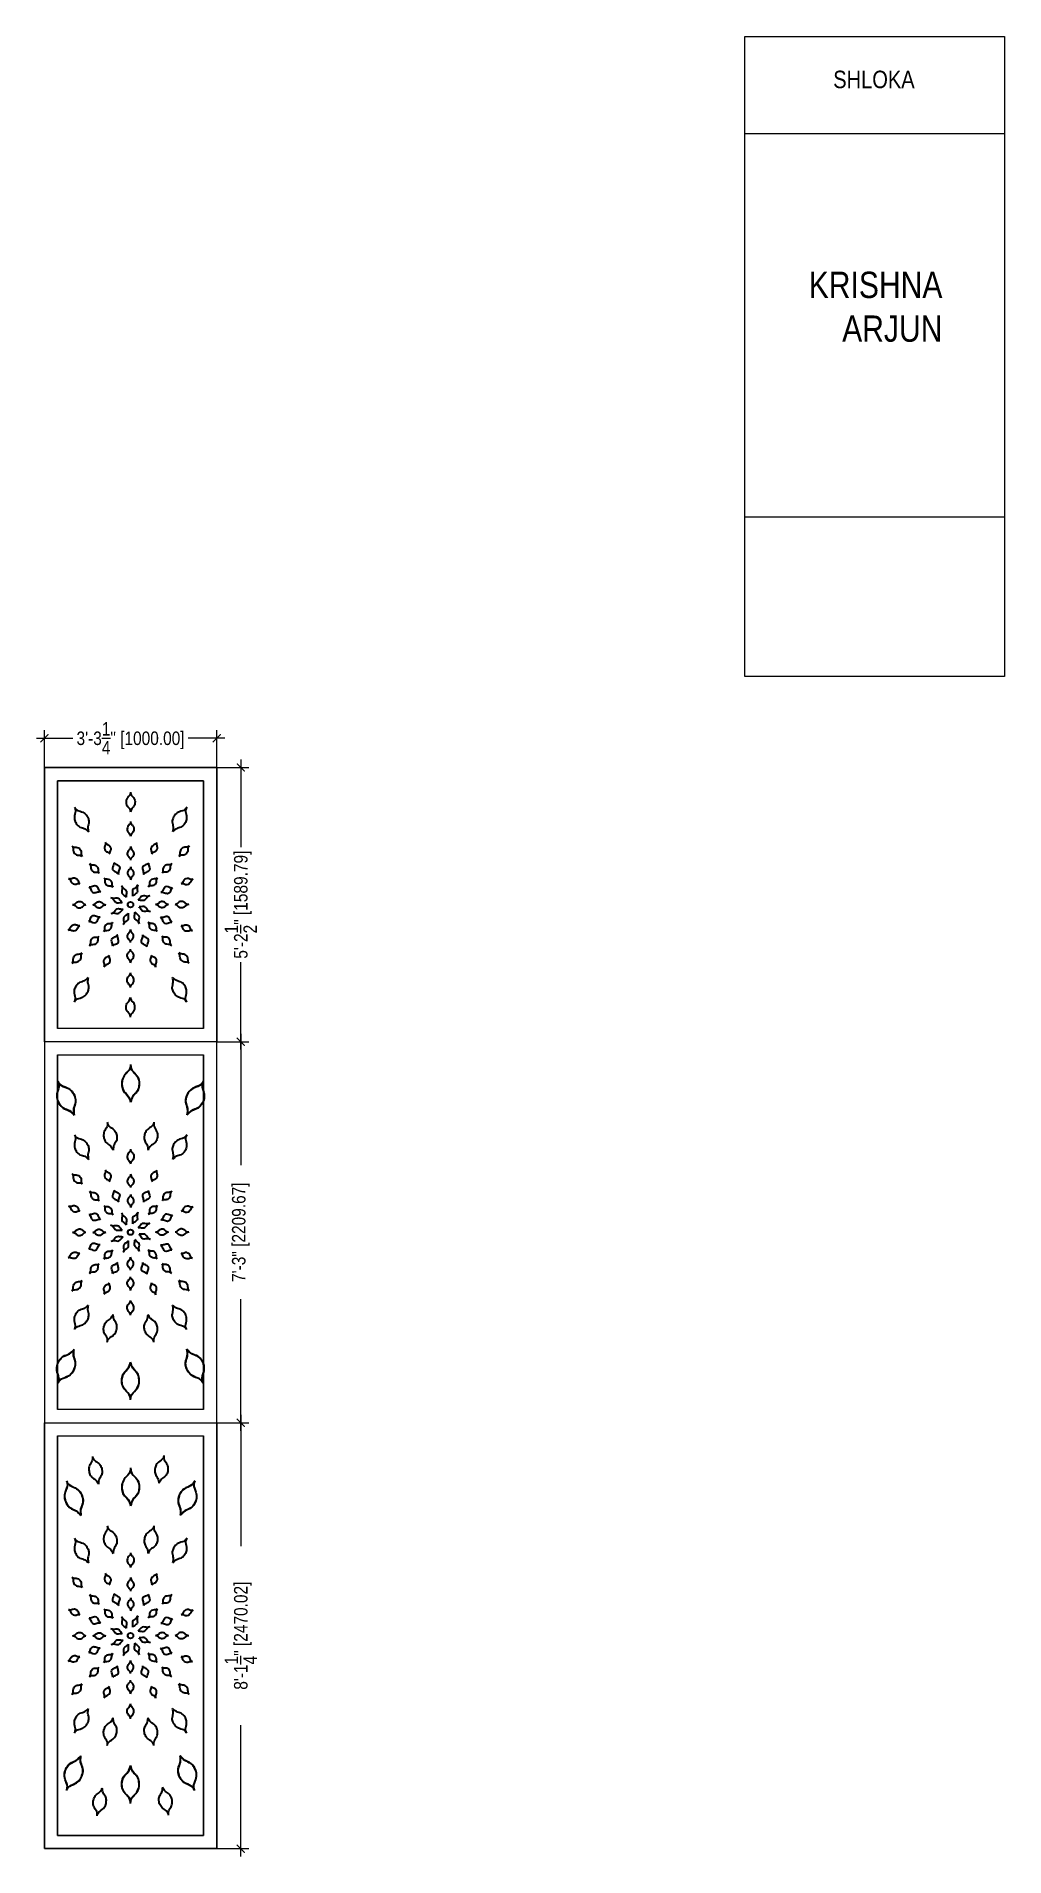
# Model space of a CAD drawing. Header units: inches. Extents: x -109431 to 29005, y -34715 to -1756.
# Drawn here: x -47546.2 to -47325.1, y -12916.6 to -12501 of the extents above; entities that cross this region are included whole.
import ezdxf

# ---------------------------------------------------------------- set-up
doc = ezdxf.new("R2010")
doc.units = ezdxf.units.IN
doc.header["$LTSCALE"] = 0.05
doc.header["$MEASUREMENT"] = 0
doc.header["$PDMODE"] = 3
doc.header["$PDSIZE"] = -4
doc.linetypes.add('ACAD_ISO03W100', pattern=[30, 12, -18])
doc.linetypes.add('DASHED2', pattern=[0.375, 0.25, -0.125])
doc.layers.get('Defpoints').update_dxf_attribs({"linetype": 'DASHED2'})
doc.layers.add('Flooring Layout', color=7, linetype='Continuous')
doc.layers.add('text', color=4, linetype='Continuous')
doc.layers.add('WALL', color=7, linetype='Continuous', lineweight=35)
doc.styles.add('9-128OF1-4', font='ARIALN.TTF', dxfattribs={"height": 3.0792})
doc.dimstyles.new('DIM 1-4', dxfattribs={"dimtxt": 3.0792, "dimasz": 1.82, "dimexe": 1.82, "dimexo": 0, "dimgap": 0.09, "dimtad": 0, "dimzin": 0, "dimdsep": 46, "dimlunit": 4, "dimtxsty": '9-128OF1-4', "dimblk": 'ARCHTICK', "dimcen": 1.8125, "dimdle": 1.82, "dimclrd": 8, "dimclre": 8, "dimadec": 0, "dimazin": 0, "dimtfac": 1, "dimtofl": 0, "dimtmove": 0, "dimatfit": 3, "dimldrblk": 'OPEN90', "dimfxl": 1, "dimtolj": 1, "dimtzin": 0, "dimlwd": -1, "dimarcsym": 0})

msp = doc.modelspace()

# ---------------------------------------------------------------- texts
at = {"layer": 'text', "ltscale": 50, "attachment_point": 9, "style": '9-128OF1-4'}
for s, insert, char_height in [('{\\C32;\\c2648525;SHLOKA}', (-47345.62813, -12512.92385), 4), ('{\\C32;\\c2648525;KRISHNA ARJUN}', (-47339.28287, -12570.85606), 6)]:
    msp.add_mtext_dynamic_manual_height_columns(s, width=27.7345544, gutter_width=0.60614, heights=[0], dxfattribs=dict(at, insert=insert, char_height=char_height))

# ---------------------------------------------------------------- blocks, each defined once
blk = doc.blocks.new('*U1006')
at = {"layer": 'WALL', "ltscale": 50}
blk.add_circle((0.63, 0.63), 0.629, dxfattribs=at)
blk = doc.blocks.new('*U1007')
at = {"layer": 'WALL', "color": 0, "linetype": 'ByBlock', "lineweight": -2, "transparency": 16777216}
for p, rotation in [((-35051.03, -10742.76), 59.99999999999999), ((-35050.41, -10742.13), 120), ((-35051.49, -10741.04), 240), ((-35052.12, -10741.67), 299.9999999999998), ((-35050.64, -10741.27), 180)]:
    blk.add_blockref('*U1006', p, dxfattribs=dict(at, rotation=rotation))
blk.add_blockref('*U1006', (-35051.89, -10742.53), dxfattribs=at)
blk = doc.blocks.new('*U1000')
at = {"layer": 'WALL', "ltscale": 50}
for points in [[(0, 1.48), (-0.08, 1.11), (-0.35, 0.83), (-0.67, 0.26), (-0.57, -0.44), (-0.11, -1.02), (0, -1.48)], [(0, 1.48), (0.09, 1.11), (0.34, 0.83), (0.67, 0.27), (0.58, -0.44), (0.11, -1.02), (0, -1.48)]]:
    blk.add_spline(points, degree=3, dxfattribs=at)
blk = doc.blocks.new('*U1001')
at = {"layer": 'WALL', "color": 0, "linetype": 'ByBlock', "lineweight": -2, "transparency": 16777216}
blk.add_blockref('*U1000', (-62311.17, -19088.89), dxfattribs=at)
for p, rotation in [((-62316.23, -19090.99), 44.99999999999999), ((-62306.11, -19090.98), 314.9999999999999), ((-62318.32, -19096.05), 89.99999999999997), ((-62304.01, -19096.04), 269.9999999999999), ((-62316.23, -19101.1), 135), ((-62306.11, -19101.1), 225), ((-62311.17, -19103.2), 180)]:
    blk.add_blockref('*U1000', p, dxfattribs=dict(at, rotation=rotation))
blk = doc.blocks.new('*U1002')
at = {"layer": 'WALL', "ltscale": 50}
for points in [[(-0.5, 1.34), (-0.36, 0.82), (-0.44, -0.4), (-0.09, -0.79), (0.5, -1.34)], [(-0.5, 1.34), (-0.26, 0.86), (0.6, -0.01), (0.59, -0.54), (0.5, -1.34)]]:
    blk.add_spline(points, degree=3, dxfattribs=at)
blk = doc.blocks.new('*U1003')
at = {"layer": 'WALL', "color": 0, "linetype": 'ByBlock', "lineweight": -2, "transparency": 16777216}
for p, rotation in [((-72059.32, -22081.42), 45.00000000000001), ((-72055.01, -22079.25), 314.9999999999999), ((-72053.03, -22080.96), 270), ((-72059.13, -22084.03), 90), ((-72057.15, -22085.73), 135), ((-72054.55, -22085.54), 180), ((-72052.84, -22083.56), 225)]:
    blk.add_blockref('*U1002', p, dxfattribs=dict(at, rotation=rotation))
blk.add_blockref('*U1002', (-72057.61, -22079.44), dxfattribs=at)
blk = doc.blocks.new('*U1004')
at = {"layer": 'WALL', "ltscale": 50}
for points in [[(0.58, 1.29), (0.16, 0.99), (-0.27, 0.83), (-0.74, 0.41), (-0.64, -0.43), (-0.54, -0.86), (-0.53, -1.11), (-0.57, -1.29)], [(0.58, 1.29), (0.64, 0.77), (0.81, 0.35), (0.81, -0.28), (0.12, -0.77), (-0.27, -0.98), (-0.46, -1.15), (-0.57, -1.29)]]:
    blk.add_spline(points, degree=3, dxfattribs=at)
blk = doc.blocks.new('*U1005')
at = {"layer": 'WALL', "color": 0, "linetype": 'ByBlock', "lineweight": -2, "transparency": 16777216}
for p, rotation in [((-43305.29, -13262.21), 44.99999999999996), ((-43293.78, -13267.16), 315.0000000000001), ((-43310.15, -13266.95), 89.99999999999997), ((-43310.24, -13273.73), 135), ((-43293.87, -13273.94), 269.9999999999999), ((-43305.51, -13278.59), 180), ((-43298.73, -13278.68), 225.0000000000001)]:
    blk.add_blockref('*U1004', p, dxfattribs=dict(at, rotation=rotation))
blk.add_blockref('*U1004', (-43298.51, -13262.3), dxfattribs=at)
blk = doc.blocks.new('*U1008')
at = {"layer": 'WALL', "ltscale": 50}
for points in [[(0, 1.55), (-0.11, 1.06), (-0.55, 0.53), (-0.74, -0.22), (-0.36, -0.92), (-0.08, -1.2), (0, -1.55)], [(0, 1.55), (0.11, 1.06), (0.55, 0.53), (0.74, -0.22), (0.36, -0.92), (0.08, -1.2), (0, -1.55)]]:
    blk.add_spline(points, degree=3, dxfattribs=at)
blk = doc.blocks.new('*U1009')
at = {"layer": 'WALL', "color": 0, "linetype": 'ByBlock', "lineweight": -2, "transparency": 16777216}
blk.add_blockref('*U1008', (-39404.14, -12064.16), dxfattribs=at)
for p, rotation in [((-39412.43, -12067.6), 45), ((-39395.84, -12067.6), 315), ((-39415.87, -12075.89), 90), ((-39392.41, -12075.89), 270), ((-39412.43, -12084.19), 135), ((-39395.84, -12084.19), 224.9999999999999), ((-39404.14, -12087.63), 180)]:
    blk.add_blockref('*U1008', p, dxfattribs=dict(at, rotation=rotation))
blk = doc.blocks.new('*U1010')
at = {"layer": 'WALL', "ltscale": 50}
for points in [[(-0.54, 1.34), (-0.48, 0.99), (-0.69, 0.28), (-0.35, -0.75), (-0.07, -0.9), (0.34, -1.14), (0.49, -1.34)], [(-0.54, 1.34), (-0.35, 1.04), (0.28, 0.65), (0.72, -0.34), (0.61, -0.64), (0.47, -1.09), (0.49, -1.34)]]:
    blk.add_spline(points, degree=3, dxfattribs=at)
blk = doc.blocks.new('*U1011')
at = {"layer": 'WALL', "color": 0, "linetype": 'ByBlock', "lineweight": -2, "transparency": 16777216}
blk.add_blockref('*U1010', (-35056.51, -10728.98), dxfattribs=at)
for p, rotation in [((-35045.84, -10729.05), 315.0000000000001), ((-35064.11, -10736.47), 45.00000000000003), ((-35038.34, -10736.65), 270), ((-35064.19, -10747.15), 90.00000000000001), ((-35038.41, -10747.33), 225), ((-35056.69, -10754.75), 135), ((-35046.02, -10754.82), 180)]:
    blk.add_blockref('*U1010', p, dxfattribs=dict(at, rotation=rotation))
blk = doc.blocks.new('*U1031')
at = {"layer": 'WALL', "ltscale": 50}
blk.add_circle((0.63, 0.63), 0.629, dxfattribs=at)
blk = doc.blocks.new('*U1032')
at = {"layer": 'WALL', "color": 0, "linetype": 'ByBlock', "lineweight": -2, "transparency": 16777216}
for p, rotation in [((-35051.03, -10742.76), 59.99999999999999), ((-35050.41, -10742.13), 120), ((-35051.49, -10741.04), 240), ((-35052.12, -10741.67), 299.9999999999998), ((-35050.64, -10741.27), 180)]:
    blk.add_blockref('*U1031', p, dxfattribs=dict(at, rotation=rotation))
blk.add_blockref('*U1031', (-35051.89, -10742.53), dxfattribs=at)
blk = doc.blocks.new('*U1037')
at = {"layer": 'WALL', "ltscale": 50}
for points in [[(0, 1.48), (-0.08, 1.11), (-0.35, 0.83), (-0.67, 0.26), (-0.57, -0.44), (-0.11, -1.02), (0, -1.48)], [(0, 1.48), (0.09, 1.11), (0.34, 0.83), (0.67, 0.27), (0.58, -0.44), (0.11, -1.02), (0, -1.48)]]:
    blk.add_spline(points, degree=3, dxfattribs=at)
blk = doc.blocks.new('*U1038')
at = {"layer": 'WALL', "color": 0, "linetype": 'ByBlock', "lineweight": -2, "transparency": 16777216}
blk.add_blockref('*U1037', (-62311.17, -19088.89), dxfattribs=at)
for p, rotation in [((-62316.23, -19090.99), 44.99999999999999), ((-62306.11, -19090.98), 314.9999999999999), ((-62318.32, -19096.05), 89.99999999999997), ((-62304.01, -19096.04), 269.9999999999999), ((-62316.23, -19101.1), 135), ((-62306.11, -19101.1), 225), ((-62311.17, -19103.2), 180)]:
    blk.add_blockref('*U1037', p, dxfattribs=dict(at, rotation=rotation))
blk = doc.blocks.new('*U1027')
at = {"layer": 'WALL', "ltscale": 50}
for points in [[(-0.5, 1.34), (-0.36, 0.82), (-0.44, -0.4), (-0.09, -0.79), (0.5, -1.34)], [(-0.5, 1.34), (-0.26, 0.86), (0.6, -0.01), (0.59, -0.54), (0.5, -1.34)]]:
    blk.add_spline(points, degree=3, dxfattribs=at)
blk = doc.blocks.new('*U1028')
at = {"layer": 'WALL', "color": 0, "linetype": 'ByBlock', "lineweight": -2, "transparency": 16777216}
for p, rotation in [((-72059.32, -22081.42), 45.00000000000001), ((-72055.01, -22079.25), 314.9999999999999), ((-72053.03, -22080.96), 270), ((-72059.13, -22084.03), 90), ((-72057.15, -22085.73), 135), ((-72054.55, -22085.54), 180), ((-72052.84, -22083.56), 225)]:
    blk.add_blockref('*U1027', p, dxfattribs=dict(at, rotation=rotation))
blk.add_blockref('*U1027', (-72057.61, -22079.44), dxfattribs=at)
blk = doc.blocks.new('*U1029')
at = {"layer": 'WALL', "ltscale": 50}
for points in [[(0.58, 1.29), (0.16, 0.99), (-0.27, 0.83), (-0.74, 0.41), (-0.64, -0.43), (-0.54, -0.86), (-0.53, -1.11), (-0.57, -1.29)], [(0.58, 1.29), (0.64, 0.77), (0.81, 0.35), (0.81, -0.28), (0.12, -0.77), (-0.27, -0.98), (-0.46, -1.15), (-0.57, -1.29)]]:
    blk.add_spline(points, degree=3, dxfattribs=at)
blk = doc.blocks.new('*U1030')
at = {"layer": 'WALL', "color": 0, "linetype": 'ByBlock', "lineweight": -2, "transparency": 16777216}
for p, rotation in [((-43305.29, -13262.21), 44.99999999999996), ((-43293.78, -13267.16), 315.0000000000001), ((-43310.15, -13266.95), 89.99999999999997), ((-43310.24, -13273.73), 135), ((-43293.87, -13273.94), 269.9999999999999), ((-43305.51, -13278.59), 180), ((-43298.73, -13278.68), 225.0000000000001)]:
    blk.add_blockref('*U1029', p, dxfattribs=dict(at, rotation=rotation))
blk.add_blockref('*U1029', (-43298.51, -13262.3), dxfattribs=at)
blk = doc.blocks.new('*U1033')
at = {"layer": 'WALL', "ltscale": 50}
for points in [[(0, 1.55), (-0.11, 1.06), (-0.55, 0.53), (-0.74, -0.22), (-0.36, -0.92), (-0.08, -1.2), (0, -1.55)], [(0, 1.55), (0.11, 1.06), (0.55, 0.53), (0.74, -0.22), (0.36, -0.92), (0.08, -1.2), (0, -1.55)]]:
    blk.add_spline(points, degree=3, dxfattribs=at)
blk = doc.blocks.new('*U1034')
at = {"layer": 'WALL', "color": 0, "linetype": 'ByBlock', "lineweight": -2, "transparency": 16777216}
blk.add_blockref('*U1033', (-39404.14, -12064.16), dxfattribs=at)
for p, rotation in [((-39412.43, -12067.6), 45), ((-39395.84, -12067.6), 315), ((-39415.87, -12075.89), 90), ((-39392.41, -12075.89), 270), ((-39412.43, -12084.19), 135), ((-39395.84, -12084.19), 224.9999999999999), ((-39404.14, -12087.63), 180)]:
    blk.add_blockref('*U1033', p, dxfattribs=dict(at, rotation=rotation))
blk = doc.blocks.new('*U1035')
at = {"layer": 'WALL', "ltscale": 50}
for points in [[(-0.54, 1.34), (-0.48, 0.99), (-0.69, 0.28), (-0.35, -0.75), (-0.07, -0.9), (0.34, -1.14), (0.49, -1.34)], [(-0.54, 1.34), (-0.35, 1.04), (0.28, 0.65), (0.72, -0.34), (0.61, -0.64), (0.47, -1.09), (0.49, -1.34)]]:
    blk.add_spline(points, degree=3, dxfattribs=at)
blk = doc.blocks.new('*U1036')
at = {"layer": 'WALL', "color": 0, "linetype": 'ByBlock', "lineweight": -2, "transparency": 16777216}
blk.add_blockref('*U1035', (-35056.51, -10728.98), dxfattribs=at)
for p, rotation in [((-35045.84, -10729.05), 315.0000000000001), ((-35064.11, -10736.47), 45.00000000000003), ((-35038.34, -10736.65), 270), ((-35064.19, -10747.15), 90.00000000000001), ((-35038.41, -10747.33), 225), ((-35056.69, -10754.75), 135), ((-35046.02, -10754.82), 180)]:
    blk.add_blockref('*U1035', p, dxfattribs=dict(at, rotation=rotation))
blk = doc.blocks.new('*U1043')
at = {"layer": 'WALL', "ltscale": 50}
blk.add_circle((0.63, 0.63), 0.629, dxfattribs=at)
blk = doc.blocks.new('*U1044')
at = {"layer": 'WALL', "color": 0, "linetype": 'ByBlock', "lineweight": -2, "transparency": 16777216}
for p, rotation in [((-35051.03, -10742.76), 59.99999999999999), ((-35050.41, -10742.13), 120), ((-35051.49, -10741.04), 240), ((-35052.12, -10741.67), 299.9999999999998), ((-35050.64, -10741.27), 180)]:
    blk.add_blockref('*U1043', p, dxfattribs=dict(at, rotation=rotation))
blk.add_blockref('*U1043', (-35051.89, -10742.53), dxfattribs=at)
blk = doc.blocks.new('*U1049')
at = {"layer": 'WALL', "ltscale": 50}
for points in [[(0, 1.48), (-0.08, 1.11), (-0.35, 0.83), (-0.67, 0.26), (-0.57, -0.44), (-0.11, -1.02), (0, -1.48)], [(0, 1.48), (0.09, 1.11), (0.34, 0.83), (0.67, 0.27), (0.58, -0.44), (0.11, -1.02), (0, -1.48)]]:
    blk.add_spline(points, degree=3, dxfattribs=at)
blk = doc.blocks.new('*U1050')
at = {"layer": 'WALL', "color": 0, "linetype": 'ByBlock', "lineweight": -2, "transparency": 16777216}
blk.add_blockref('*U1049', (-62311.17, -19088.89), dxfattribs=at)
for p, rotation in [((-62316.23, -19090.99), 44.99999999999999), ((-62306.11, -19090.98), 314.9999999999999), ((-62318.32, -19096.05), 89.99999999999997), ((-62304.01, -19096.04), 269.9999999999999), ((-62316.23, -19101.1), 135), ((-62306.11, -19101.1), 225), ((-62311.17, -19103.2), 180)]:
    blk.add_blockref('*U1049', p, dxfattribs=dict(at, rotation=rotation))
blk = doc.blocks.new('*U1039')
at = {"layer": 'WALL', "ltscale": 50}
for points in [[(-0.5, 1.34), (-0.36, 0.82), (-0.44, -0.4), (-0.09, -0.79), (0.5, -1.34)], [(-0.5, 1.34), (-0.26, 0.86), (0.6, -0.01), (0.59, -0.54), (0.5, -1.34)]]:
    blk.add_spline(points, degree=3, dxfattribs=at)
blk = doc.blocks.new('*U1040')
at = {"layer": 'WALL', "color": 0, "linetype": 'ByBlock', "lineweight": -2, "transparency": 16777216}
for p, rotation in [((-72059.32, -22081.42), 45.00000000000001), ((-72055.01, -22079.25), 314.9999999999999), ((-72053.03, -22080.96), 270), ((-72059.13, -22084.03), 90), ((-72057.15, -22085.73), 135), ((-72054.55, -22085.54), 180), ((-72052.84, -22083.56), 225)]:
    blk.add_blockref('*U1039', p, dxfattribs=dict(at, rotation=rotation))
blk.add_blockref('*U1039', (-72057.61, -22079.44), dxfattribs=at)
blk = doc.blocks.new('*U1041')
at = {"layer": 'WALL', "ltscale": 50}
for points in [[(0.58, 1.29), (0.16, 0.99), (-0.27, 0.83), (-0.74, 0.41), (-0.64, -0.43), (-0.54, -0.86), (-0.53, -1.11), (-0.57, -1.29)], [(0.58, 1.29), (0.64, 0.77), (0.81, 0.35), (0.81, -0.28), (0.12, -0.77), (-0.27, -0.98), (-0.46, -1.15), (-0.57, -1.29)]]:
    blk.add_spline(points, degree=3, dxfattribs=at)
blk = doc.blocks.new('*U1042')
at = {"layer": 'WALL', "color": 0, "linetype": 'ByBlock', "lineweight": -2, "transparency": 16777216}
for p, rotation in [((-43305.29, -13262.21), 44.99999999999996), ((-43293.78, -13267.16), 315.0000000000001), ((-43310.15, -13266.95), 89.99999999999997), ((-43310.24, -13273.73), 135), ((-43293.87, -13273.94), 269.9999999999999), ((-43305.51, -13278.59), 180), ((-43298.73, -13278.68), 225.0000000000001)]:
    blk.add_blockref('*U1041', p, dxfattribs=dict(at, rotation=rotation))
blk.add_blockref('*U1041', (-43298.51, -13262.3), dxfattribs=at)
blk = doc.blocks.new('*U1045')
at = {"layer": 'WALL', "ltscale": 50}
for points in [[(0, 1.55), (-0.11, 1.06), (-0.55, 0.53), (-0.74, -0.22), (-0.36, -0.92), (-0.08, -1.2), (0, -1.55)], [(0, 1.55), (0.11, 1.06), (0.55, 0.53), (0.74, -0.22), (0.36, -0.92), (0.08, -1.2), (0, -1.55)]]:
    blk.add_spline(points, degree=3, dxfattribs=at)
blk = doc.blocks.new('*U1046')
at = {"layer": 'WALL', "color": 0, "linetype": 'ByBlock', "lineweight": -2, "transparency": 16777216}
blk.add_blockref('*U1045', (-39404.14, -12064.16), dxfattribs=at)
for p, rotation in [((-39412.43, -12067.6), 45), ((-39395.84, -12067.6), 315), ((-39415.87, -12075.89), 90), ((-39392.41, -12075.89), 270), ((-39412.43, -12084.19), 135), ((-39395.84, -12084.19), 224.9999999999999), ((-39404.14, -12087.63), 180)]:
    blk.add_blockref('*U1045', p, dxfattribs=dict(at, rotation=rotation))
blk = doc.blocks.new('*U1047')
at = {"layer": 'WALL', "ltscale": 50}
for points in [[(-0.54, 1.34), (-0.48, 0.99), (-0.69, 0.28), (-0.35, -0.75), (-0.07, -0.9), (0.34, -1.14), (0.49, -1.34)], [(-0.54, 1.34), (-0.35, 1.04), (0.28, 0.65), (0.72, -0.34), (0.61, -0.64), (0.47, -1.09), (0.49, -1.34)]]:
    blk.add_spline(points, degree=3, dxfattribs=at)
blk = doc.blocks.new('*U1048')
at = {"layer": 'WALL', "color": 0, "linetype": 'ByBlock', "lineweight": -2, "transparency": 16777216}
blk.add_blockref('*U1047', (-35056.51, -10728.98), dxfattribs=at)
for p, rotation in [((-35045.84, -10729.05), 315.0000000000001), ((-35064.11, -10736.47), 45.00000000000003), ((-35038.34, -10736.65), 270), ((-35064.19, -10747.15), 90.00000000000001), ((-35038.41, -10747.33), 225), ((-35056.69, -10754.75), 135), ((-35046.02, -10754.82), 180)]:
    blk.add_blockref('*U1047', p, dxfattribs=dict(at, rotation=rotation))
blk = doc.blocks.new('_ArchTick')
at = {"color": 0, "const_width": 0.15}
blk.add_lwpolyline([(-0.5, -0.5), (0.5, 0.5)], dxfattribs=at)
blk = doc.blocks.new('*D1051')
at = {"layer": 'Defpoints', "color": 0, "ltscale": 50, "transparency": 16777216}
for p in [(-47505.03, -12661.3), (-47544.4, -12670.85), (-47505.03, -12670.85)]:
    blk.add_point(p, dxfattribs=at)
at = {"layer": 'Flooring Layout', "color": 8, "linetype": 'ACAD_ISO03W100', "ltscale": 50, "transparency": 16777216}
for p, q in [((-47546.22, -12661.3), (-47536.94, -12661.3)), ((-47503.21, -12661.3), (-47512.48, -12661.3))]:
    blk.add_line(p, q, dxfattribs=at)
at = {"layer": 'Flooring Layout', "color": 8, "linetype": 'ACAD_ISO03W100', "lineweight": -2, "ltscale": 50, "transparency": 16777216}
for p, q in [((-47544.4, -12670.85), (-47544.4, -12659.48)), ((-47505.03, -12670.85), (-47505.03, -12659.48))]:
    blk.add_line(p, q, dxfattribs=at)
at = {"layer": 'Flooring Layout', "color": 8, "ltscale": 50, "transparency": 16777216, "xscale": 1.82, "yscale": 1.82, "zscale": 1.82, "rotation": 180}
blk.add_blockref('_ArchTick', (-47544.4, -12661.3), dxfattribs=at)
at = {"layer": 'Flooring Layout', "color": 8, "ltscale": 50, "transparency": 16777216, "xscale": 1.82, "yscale": 1.82, "zscale": 1.82}
blk.add_blockref('_ArchTick', (-47505.03, -12661.3), dxfattribs=at)
at = {"layer": 'Flooring Layout', "color": 0, "ltscale": 50, "transparency": 16777216, "insert": (-47524.71, -12661.3), "char_height": 3.0792, "attachment_point": 5, "style": '9-128OF1-4', "bg_fill": 3, "box_fill_scale": 1.25, "bg_fill_color": 256, "bg_fill_true_color": 13158600, "bg_fill_transparency": 0}
blk.add_mtext('\\A1;3\'-3{\\H1x;\\S1/4;}" [1000.00]', dxfattribs=at)
blk = doc.blocks.new('_Open90')
at = {"color": 0, "linetype": 'ByBlock', "lineweight": -2}
for p, q in [((0, 0), (-1, 0)), ((-0.5, 0.5), (0, 0)), ((0, 0), (-0.5, -0.5))]:
    blk.add_line(p, q, dxfattribs=at)
blk = doc.blocks.new('*D1052')
at = {"layer": 'Defpoints', "color": 0, "ltscale": 50, "transparency": 16777216}
for p in [(-47505.03, -12667.99), (-47505.03, -12730.58), (-47499.54, -12730.58)]:
    blk.add_point(p, dxfattribs=at)
at = {"layer": 'Flooring Layout', "color": 8, "linetype": 'ACAD_ISO03W100', "ltscale": 50, "transparency": 16777216}
for p, q in [((-47499.54, -12666.17), (-47499.54, -12687.09)), ((-47499.54, -12732.4), (-47499.54, -12711.48))]:
    blk.add_line(p, q, dxfattribs=at)
at = {"layer": 'Flooring Layout', "color": 8, "linetype": 'ACAD_ISO03W100', "lineweight": -2, "ltscale": 50, "transparency": 16777216}
for p, q in [((-47505.03, -12667.99), (-47497.72, -12667.99)), ((-47505.03, -12730.58), (-47497.72, -12730.58))]:
    blk.add_line(p, q, dxfattribs=at)
at = {"layer": 'Flooring Layout', "color": 8, "ltscale": 50, "transparency": 16777216, "xscale": 1.82, "yscale": 1.82, "zscale": 1.82}
for p, rotation in [((-47499.54, -12667.99), 90), ((-47499.54, -12730.58), 270)]:
    blk.add_blockref('_ArchTick', p, dxfattribs=dict(at, rotation=rotation))
at = {"layer": 'Flooring Layout', "color": 0, "ltscale": 50, "transparency": 16777216, "insert": (-47499.54, -12699.29), "char_height": 3.0792, "attachment_point": 5, "rotation": 90, "style": '9-128OF1-4', "bg_fill": 3, "box_fill_scale": 1.25, "bg_fill_color": 256, "bg_fill_true_color": 13158600, "bg_fill_transparency": 0}
blk.add_mtext('\\A1;5\'-2{\\H1x;\\S1/2;}" [1589.79]', dxfattribs=at)
blk = doc.blocks.new('*D1053')
at = {"layer": 'Defpoints', "color": 0, "ltscale": 50, "transparency": 16777216}
for p in [(-47505.03, -12730.58), (-47505.03, -12817.58), (-47499.54, -12817.58)]:
    blk.add_point(p, dxfattribs=at)
at = {"layer": 'Flooring Layout', "color": 8, "linetype": 'ACAD_ISO03W100', "ltscale": 50, "transparency": 16777216}
for p, q in [((-47499.54, -12728.76), (-47499.54, -12762.82)), ((-47499.54, -12819.4), (-47499.54, -12785.34))]:
    blk.add_line(p, q, dxfattribs=at)
at = {"layer": 'Flooring Layout', "color": 8, "linetype": 'ACAD_ISO03W100', "lineweight": -2, "ltscale": 50, "transparency": 16777216}
for p, q in [((-47505.03, -12730.58), (-47497.72, -12730.58)), ((-47505.03, -12817.58), (-47497.72, -12817.58))]:
    blk.add_line(p, q, dxfattribs=at)
at = {"layer": 'Flooring Layout', "color": 8, "ltscale": 50, "transparency": 16777216, "xscale": 1.82, "yscale": 1.82, "zscale": 1.82}
for p, rotation in [((-47499.54, -12730.58), 90), ((-47499.54, -12817.58), 270)]:
    blk.add_blockref('_ArchTick', p, dxfattribs=dict(at, rotation=rotation))
at = {"layer": 'Flooring Layout', "color": 0, "ltscale": 50, "transparency": 16777216, "insert": (-47499.54, -12774.08), "char_height": 3.0792, "attachment_point": 5, "rotation": 90, "style": '9-128OF1-4', "bg_fill": 3, "box_fill_scale": 1.25, "bg_fill_color": 256, "bg_fill_true_color": 13158600, "bg_fill_transparency": 0}
blk.add_mtext('\\A1;7\'-3" [2209.67]', dxfattribs=at)
blk = doc.blocks.new('*D1054')
at = {"layer": 'Defpoints', "color": 0, "ltscale": 50, "transparency": 16777216}
for p in [(-47505.03, -12817.58), (-47505.03, -12914.82), (-47499.54, -12914.82)]:
    blk.add_point(p, dxfattribs=at)
at = {"layer": 'Flooring Layout', "color": 8, "linetype": 'ACAD_ISO03W100', "ltscale": 50, "transparency": 16777216}
for p, q in [((-47499.54, -12815.76), (-47499.54, -12853.97)), ((-47499.54, -12916.64), (-47499.54, -12878.43))]:
    blk.add_line(p, q, dxfattribs=at)
at = {"layer": 'Flooring Layout', "color": 8, "linetype": 'ACAD_ISO03W100', "lineweight": -2, "ltscale": 50, "transparency": 16777216}
for p, q in [((-47505.03, -12817.58), (-47497.72, -12817.58)), ((-47505.03, -12914.82), (-47497.72, -12914.82))]:
    blk.add_line(p, q, dxfattribs=at)
at = {"layer": 'Flooring Layout', "color": 8, "ltscale": 50, "transparency": 16777216, "xscale": 1.82, "yscale": 1.82, "zscale": 1.82}
for p, rotation in [((-47499.54, -12817.58), 90), ((-47499.54, -12914.82), 270)]:
    blk.add_blockref('_ArchTick', p, dxfattribs=dict(at, rotation=rotation))
at = {"layer": 'Flooring Layout', "color": 0, "ltscale": 50, "transparency": 16777216, "insert": (-47499.54, -12866.2), "char_height": 3.0792, "attachment_point": 5, "rotation": 90, "style": '9-128OF1-4', "bg_fill": 3, "box_fill_scale": 1.25, "bg_fill_color": 256, "bg_fill_true_color": 13158600, "bg_fill_transparency": 0}
blk.add_mtext('\\A1;8\'-1{\\H1x;\\S1/4;}" [2470.02]', dxfattribs=at)

# ---------------------------------------------------------------- linework, layer by layer
at = {"layer": 'Flooring Layout', "ltscale": 50}
for p, q in [((-47384.41737, -12523.18942), (-47325.0771, -12523.18942)), ((-47384.41737, -12610.73261), (-47325.0771, -12610.73261)), ((-47544.39759, -12667.99344), (-47544.39759, -12914.82344)), ((-47544.39759, -12817.57844), (-47505.02759, -12817.57844)), ((-47544.39759, -12914.82344), (-47544.39759, -12817.57844)), ((-47505.02759, -12817.57844), (-47505.02759, -12914.82344)), ((-47505.02759, -12817.57844), (-47505.02759, -12914.82344)), ((-47505.02759, -12914.82344), (-47544.39759, -12914.82344)), ((-47505.02759, -12914.82344), (-47544.39759, -12914.82344))]:
    msp.add_line(p, q, dxfattribs=at)
for points in [[(-47384.41737, -12501.04626), (-47325.0771, -12501.04626), (-47325.0771, -12647.22027), (-47384.41737, -12647.22027)], [(-47505.02759, -12667.99344), (-47544.39759, -12667.99344), (-47544.39759, -12914.82344), (-47505.02759, -12914.82344)], [(-47544.39759, -12667.99344), (-47505.02759, -12667.99344), (-47505.02759, -12730.58344), (-47544.39759, -12730.58344)], [(-47541.39759, -12670.99344), (-47508.02759, -12670.99344), (-47508.02759, -12727.58344), (-47541.39759, -12727.58344)], [(-47541.39759, -12733.58344), (-47508.02759, -12733.58344), (-47508.02759, -12814.57844), (-47541.39759, -12814.57844)], [(-47541.39759, -12820.57844), (-47508.02759, -12820.57844), (-47508.02759, -12911.82344), (-47541.39759, -12911.82344)]]:
    msp.add_lwpolyline(points, close=True, dxfattribs=at)
for points in [[(-47508.02759, -12727.58344), (-47508.02759, -12670.99344), (-47541.39759, -12670.99344), (-47541.39759, -12727.58344)], [(-47541.39759, -12733.58344), (-47541.39759, -12814.57844)], [(-47508.02759, -12814.57844), (-47508.02759, -12733.58344)], [(-47541.39759, -12820.57844), (-47541.39759, -12911.82344), (-47508.02759, -12911.82344), (-47508.02759, -12820.57844)]]:
    msp.add_lwpolyline(points, dxfattribs=at)
at = {"layer": 'WALL', "ltscale": 50}
for points in [[(-47524.71259, -12673.61917), (-47524.77486, -12674.08102), (-47525.34363, -12674.79901), (-47525.68159, -12675.45768), (-47525.7083, -12676.15937), (-47525.5039, -12676.75446), (-47524.98826, -12677.3495), (-47524.71259, -12678.07284)], [(-47524.71259, -12673.61917), (-47524.64664, -12674.08051), (-47524.07218, -12674.79395), (-47523.72899, -12675.44992), (-47523.6967, -12676.15137), (-47523.89636, -12676.74807), (-47524.40725, -12677.34719), (-47524.71259, -12678.07284)], [(-47537.54723, -12677.0582), (-47537.28972, -12677.68542), (-47537.48406, -12679.00381), (-47537.43072, -12680.07957), (-47536.95394, -12680.9831), (-47536.26351, -12681.58421), (-47535.18096, -12681.95884), (-47534.30743, -12682.66969)], [(-47537.54723, -12677.0582), (-47537.12853, -12677.5915), (-47535.88574, -12678.07253), (-47534.97616, -12678.64938), (-47534.42521, -12679.5097), (-47534.2427, -12680.40676), (-47534.45059, -12681.53328), (-47534.30743, -12682.66969)], [(-47511.87795, -12677.0582), (-47512.29664, -12677.5915), (-47513.53943, -12678.07253), (-47514.44901, -12678.64938), (-47514.99996, -12679.5097), (-47515.18247, -12680.40676), (-47514.97458, -12681.53328), (-47515.11774, -12682.66969)], [(-47511.87795, -12677.0582), (-47512.13545, -12677.68542), (-47511.94112, -12679.00381), (-47511.99445, -12680.07957), (-47512.47123, -12680.9831), (-47513.16167, -12681.58421), (-47514.24421, -12681.95884), (-47515.11774, -12682.66969)], [(-47524.71259, -12680.34061), (-47524.75943, -12680.688), (-47525.18723, -12681.22803), (-47525.44142, -12681.72345), (-47525.46151, -12682.25122), (-47525.30777, -12682.69882), (-47524.91994, -12683.14638), (-47524.71259, -12683.69043)], [(-47524.71259, -12680.34061), (-47524.66298, -12680.68761), (-47524.2309, -12681.22423), (-47523.97278, -12681.71761), (-47523.94849, -12682.24521), (-47524.09866, -12682.69401), (-47524.48293, -12683.14464), (-47524.71259, -12683.69043)], [(-47538.11073, -12685.8903), (-47537.89821, -12686.16906), (-47537.81885, -12686.85342), (-47537.64827, -12687.38348), (-47537.28929, -12687.77088), (-47536.86408, -12687.97867), (-47536.27337, -12688.0209), (-47535.74204, -12688.25899)], [(-47538.11073, -12685.8903), (-47537.83028, -12686.1006), (-47537.14532, -12686.17451), (-47536.61392, -12686.34087), (-47536.22368, -12686.69676), (-47536.01251, -12687.1203), (-47535.96559, -12687.71066), (-47535.74204, -12688.25899)], [(-47511.31445, -12685.8903), (-47511.52696, -12686.16906), (-47511.60632, -12686.85342), (-47511.7769, -12687.38348), (-47512.13588, -12687.77088), (-47512.56109, -12687.97867), (-47513.1518, -12688.0209), (-47513.68313, -12688.25899)], [(-47511.31445, -12685.8903), (-47511.59489, -12686.1006), (-47512.27986, -12686.17451), (-47512.81125, -12686.34087), (-47513.20149, -12686.69676), (-47513.41266, -12687.1203), (-47513.45958, -12687.71066), (-47513.68313, -12688.25899)], [(-47538.11073, -12712.68658), (-47537.83197, -12712.47407), (-47537.14761, -12712.39471), (-47536.61755, -12712.22413), (-47536.23015, -12711.86515), (-47536.02236, -12711.43994), (-47535.98013, -12710.84923), (-47535.74204, -12710.3179)], [(-47538.11073, -12712.68658), (-47537.90043, -12712.40614), (-47537.82652, -12711.72117), (-47537.66016, -12711.18978), (-47537.30427, -12710.79954), (-47536.88073, -12710.58837), (-47536.29037, -12710.54145), (-47535.74204, -12710.3179)], [(-47511.31445, -12712.68658), (-47511.59321, -12712.47407), (-47512.27757, -12712.39471), (-47512.80762, -12712.22413), (-47513.19502, -12711.86515), (-47513.40281, -12711.43994), (-47513.44504, -12710.84923), (-47513.68313, -12710.3179)], [(-47511.31445, -12712.68658), (-47511.52474, -12712.40614), (-47511.59865, -12711.72117), (-47511.76501, -12711.18978), (-47512.1209, -12710.79954), (-47512.54444, -12710.58837), (-47513.1348, -12710.54145), (-47513.68313, -12710.3179)], [(-47537.54723, -12721.51869), (-47537.28972, -12720.89146), (-47537.48406, -12719.57308), (-47537.43072, -12718.49732), (-47536.95394, -12717.59379), (-47536.26351, -12716.99267), (-47535.18096, -12716.61805), (-47534.30743, -12715.9072)], [(-47537.54723, -12721.51869), (-47537.12853, -12720.98538), (-47535.88574, -12720.50436), (-47534.97616, -12719.9275), (-47534.42521, -12719.06719), (-47534.2427, -12718.17012), (-47534.45059, -12717.04361), (-47534.30743, -12715.9072)], [(-47524.71259, -12718.23628), (-47524.76219, -12717.88928), (-47525.19427, -12717.35266), (-47525.45239, -12716.85928), (-47525.47668, -12716.33168), (-47525.32651, -12715.88287), (-47524.94224, -12715.43225), (-47524.71259, -12714.88645)], [(-47524.71259, -12718.23628), (-47524.66574, -12717.88889), (-47524.23795, -12717.34886), (-47523.98375, -12716.85344), (-47523.96366, -12716.32567), (-47524.1174, -12715.87807), (-47524.50524, -12715.43051), (-47524.71259, -12714.88645)], [(-47511.87795, -12721.51869), (-47512.29664, -12720.98538), (-47513.53943, -12720.50436), (-47514.44901, -12719.9275), (-47514.99996, -12719.06719), (-47515.18247, -12718.17012), (-47514.97458, -12717.04361), (-47515.11774, -12715.9072)], [(-47511.87795, -12721.51869), (-47512.13545, -12720.89146), (-47511.94112, -12719.57308), (-47511.99445, -12718.49732), (-47512.47123, -12717.59379), (-47513.16167, -12716.99267), (-47514.24421, -12716.61805), (-47515.11774, -12715.9072)], [(-47524.71259, -12724.95772), (-47524.77854, -12724.49638), (-47525.35299, -12723.78294), (-47525.69618, -12723.12697), (-47525.72847, -12722.42552), (-47525.52881, -12721.82882), (-47525.01792, -12721.2297), (-47524.71259, -12720.50405)], [(-47524.71259, -12724.95772), (-47524.65031, -12724.49587), (-47524.08154, -12723.77788), (-47523.74359, -12723.11921), (-47523.71687, -12722.41752), (-47523.92127, -12721.82243), (-47524.43691, -12721.22739), (-47524.71259, -12720.50405)], [(-47524.71259, -12735.78942), (-47524.84028, -12736.68267), (-47525.95254, -12738.06404), (-47526.61701, -12739.33412), (-47526.67953, -12740.69227), (-47526.29296, -12741.8476), (-47525.30377, -12743.0076), (-47524.71259, -12744.41261)], [(-47524.71259, -12735.78942), (-47524.83317, -12736.68366), (-47525.93442, -12738.07383), (-47526.58876, -12739.34915), (-47526.64048, -12740.70775), (-47526.24473, -12741.85997), (-47525.24635, -12743.01208), (-47524.71259, -12744.41261)], [(-47524.71259, -12735.78942), (-47524.5849, -12736.68267), (-47523.47263, -12738.06404), (-47522.80816, -12739.33412), (-47522.74564, -12740.69227), (-47523.13221, -12741.8476), (-47524.1214, -12743.0076), (-47524.71259, -12744.41261)], [(-47524.71259, -12735.78942), (-47524.592, -12736.68366), (-47523.49076, -12738.07383), (-47522.83641, -12739.34915), (-47522.78469, -12740.70775), (-47523.18044, -12741.85997), (-47524.17882, -12743.01208), (-47524.71259, -12744.41261)], [(-47541.32774, -12739.58172), (-47541.05522, -12740.44192), (-47541.45798, -12742.16908), (-47541.50558, -12743.60168), (-47540.97263, -12744.85246), (-47540.12306, -12745.72565), (-47538.72853, -12746.34159), (-47537.58628, -12747.35094)], [(-47541.32774, -12739.58172), (-47541.04838, -12740.43972), (-47541.4374, -12742.17003), (-47541.47361, -12743.60297), (-47540.93073, -12744.84947), (-47540.07424, -12745.71587), (-47538.67485, -12746.3207), (-47537.58628, -12747.35094)], [(-47541.32774, -12739.58172), (-47540.82513, -12740.33111), (-47539.22366, -12741.09308), (-47538.07392, -12741.94908), (-47537.42831, -12743.14561), (-47537.27533, -12744.35425), (-47537.66325, -12745.82857), (-47537.58628, -12747.35094)], [(-47541.32774, -12739.58172), (-47540.8311, -12740.33509), (-47539.23574, -12741.10977), (-47538.09285, -12741.97489), (-47537.45678, -12743.1765), (-47537.31341, -12744.38633), (-47537.71304, -12745.85752), (-47537.58628, -12747.35094)], [(-47508.09743, -12739.58172), (-47508.60005, -12740.33111), (-47510.20151, -12741.09308), (-47511.35125, -12741.94908), (-47511.99686, -12743.14561), (-47512.14984, -12744.35425), (-47511.76193, -12745.82857), (-47511.83889, -12747.35094)], [(-47508.09743, -12739.58172), (-47508.59407, -12740.33509), (-47510.18943, -12741.10977), (-47511.33232, -12741.97489), (-47511.96839, -12743.1765), (-47512.11176, -12744.38633), (-47511.71213, -12745.85752), (-47511.83889, -12747.35094)], [(-47508.09743, -12739.58172), (-47508.37679, -12740.43972), (-47507.98777, -12742.17003), (-47507.95156, -12743.60297), (-47508.49444, -12744.84947), (-47509.35093, -12745.71587), (-47510.75032, -12746.3207), (-47511.83889, -12747.35094)], [(-47508.09743, -12739.58172), (-47508.36995, -12740.44192), (-47507.96719, -12742.16908), (-47507.91959, -12743.60168), (-47508.45254, -12744.85246), (-47509.30211, -12745.72565), (-47510.69664, -12746.34159), (-47511.83889, -12747.35094)], [(-47530.04953, -12748.9751), (-47529.99845, -12749.6512), (-47530.59068, -12750.84501), (-47530.87238, -12751.8846), (-47530.69814, -12752.89124), (-47530.22726, -12753.67629), (-47529.31346, -12754.36711), (-47528.70235, -12755.3131)], [(-47530.04953, -12748.9751), (-47529.81613, -12749.61169), (-47528.78281, -12750.45322), (-47528.096, -12751.28291), (-47527.83787, -12752.27138), (-47527.94151, -12753.18093), (-47528.48733, -12754.18807), (-47528.70235, -12755.3131)], [(-47519.37564, -12748.9751), (-47519.60905, -12749.61169), (-47520.64236, -12750.45322), (-47521.32917, -12751.28291), (-47521.5873, -12752.27138), (-47521.48367, -12753.18093), (-47520.93784, -12754.18807), (-47520.72283, -12755.3131)], [(-47519.37564, -12748.9751), (-47519.42672, -12749.6512), (-47518.83449, -12750.84501), (-47518.55279, -12751.8846), (-47518.72703, -12752.89124), (-47519.19792, -12753.67629), (-47520.11171, -12754.36711), (-47520.72283, -12755.3131)], [(-47537.54723, -12751.8532), (-47537.28972, -12752.48042), (-47537.48406, -12753.79881), (-47537.43072, -12754.87457), (-47536.95394, -12755.7781), (-47536.26351, -12756.37921), (-47535.18096, -12756.75384), (-47534.30743, -12757.46469)], [(-47537.54723, -12751.8532), (-47537.12853, -12752.3865), (-47535.88574, -12752.86753), (-47534.97616, -12753.44438), (-47534.42521, -12754.3047), (-47534.2427, -12755.20176), (-47534.45059, -12756.32828), (-47534.30743, -12757.46469)], [(-47511.87795, -12751.8532), (-47512.29664, -12752.3865), (-47513.53943, -12752.86753), (-47514.44901, -12753.44438), (-47514.99996, -12754.3047), (-47515.18247, -12755.20176), (-47514.97458, -12756.32828), (-47515.11774, -12757.46469)], [(-47511.87795, -12751.8532), (-47512.13545, -12752.48042), (-47511.94112, -12753.79881), (-47511.99445, -12754.87457), (-47512.47123, -12755.7781), (-47513.16167, -12756.37921), (-47514.24421, -12756.75384), (-47515.11774, -12757.46469)], [(-47524.71259, -12755.13561), (-47524.75943, -12755.483), (-47525.18723, -12756.02303), (-47525.44142, -12756.51845), (-47525.46151, -12757.04622), (-47525.30777, -12757.49382), (-47524.91994, -12757.94138), (-47524.71259, -12758.48543)], [(-47524.71259, -12755.13561), (-47524.66298, -12755.48261), (-47524.2309, -12756.01923), (-47523.97278, -12756.51261), (-47523.94849, -12757.04021), (-47524.09866, -12757.48901), (-47524.48293, -12757.93964), (-47524.71259, -12758.48543)], [(-47538.11073, -12760.6853), (-47537.89821, -12760.96406), (-47537.81885, -12761.64842), (-47537.64827, -12762.17848), (-47537.28929, -12762.56588), (-47536.86408, -12762.77367), (-47536.27337, -12762.8159), (-47535.74204, -12763.05399)], [(-47538.11073, -12760.6853), (-47537.83028, -12760.8956), (-47537.14532, -12760.96951), (-47536.61392, -12761.13587), (-47536.22368, -12761.49176), (-47536.01251, -12761.9153), (-47535.96559, -12762.50566), (-47535.74204, -12763.05399)], [(-47538.11073, -12787.48158), (-47537.83197, -12787.26907), (-47537.14761, -12787.18971), (-47536.61755, -12787.01913), (-47536.23015, -12786.66015), (-47536.02236, -12786.23494), (-47535.98013, -12785.64423), (-47535.74204, -12785.1129)], [(-47538.11073, -12787.48158), (-47537.90043, -12787.20114), (-47537.82652, -12786.51617), (-47537.66016, -12785.98478), (-47537.30427, -12785.59454), (-47536.88073, -12785.38337), (-47536.29037, -12785.33645), (-47535.74204, -12785.1129)], [(-47511.31445, -12787.48158), (-47511.59321, -12787.26907), (-47512.27757, -12787.18971), (-47512.80762, -12787.01913), (-47513.19502, -12786.66015), (-47513.40281, -12786.23494), (-47513.44504, -12785.64423), (-47513.68313, -12785.1129)], [(-47511.31445, -12787.48158), (-47511.52474, -12787.20114), (-47511.59865, -12786.51617), (-47511.76501, -12785.98478), (-47512.1209, -12785.59454), (-47512.54444, -12785.38337), (-47513.1348, -12785.33645), (-47513.68313, -12785.1129)], [(-47537.54723, -12796.31369), (-47537.28972, -12795.68646), (-47537.48406, -12794.36808), (-47537.43072, -12793.29232), (-47536.95394, -12792.38879), (-47536.26351, -12791.78767), (-47535.18096, -12791.41305), (-47534.30743, -12790.7022)], [(-47537.54723, -12796.31369), (-47537.12853, -12795.78038), (-47535.88574, -12795.29936), (-47534.97616, -12794.7225), (-47534.42521, -12793.86219), (-47534.2427, -12792.96512), (-47534.45059, -12791.83861), (-47534.30743, -12790.7022)], [(-47537.54723, -12796.31369), (-47537.28972, -12795.68646), (-47537.48406, -12794.36808), (-47537.43072, -12793.29232), (-47536.95394, -12792.38879), (-47536.26351, -12791.78767), (-47535.18096, -12791.41305), (-47534.30743, -12790.7022)], [(-47537.54723, -12796.31369), (-47537.12853, -12795.78038), (-47535.88574, -12795.29936), (-47534.97616, -12794.7225), (-47534.42521, -12793.86219), (-47534.2427, -12792.96512), (-47534.45059, -12791.83861), (-47534.30743, -12790.7022)], [(-47524.71259, -12793.03128), (-47524.76219, -12792.68428), (-47525.19427, -12792.14766), (-47525.45239, -12791.65428), (-47525.47668, -12791.12668), (-47525.32651, -12790.67787), (-47524.94224, -12790.22725), (-47524.71259, -12789.68145)], [(-47524.71259, -12793.03128), (-47524.66574, -12792.68389), (-47524.23795, -12792.14386), (-47523.98375, -12791.64844), (-47523.96366, -12791.12067), (-47524.1174, -12790.67307), (-47524.50524, -12790.22551), (-47524.71259, -12789.68145)], [(-47511.87795, -12796.31369), (-47512.29664, -12795.78038), (-47513.53943, -12795.29936), (-47514.44901, -12794.7225), (-47514.99996, -12793.86219), (-47515.18247, -12792.96512), (-47514.97458, -12791.83861), (-47515.11774, -12790.7022)], [(-47511.87795, -12796.31369), (-47512.29664, -12795.78038), (-47513.53943, -12795.29936), (-47514.44901, -12794.7225), (-47514.99996, -12793.86219), (-47515.18247, -12792.96512), (-47514.97458, -12791.83861), (-47515.11774, -12790.7022)], [(-47511.87795, -12796.31369), (-47512.13545, -12795.68646), (-47511.94112, -12794.36808), (-47511.99445, -12793.29232), (-47512.47123, -12792.38879), (-47513.16167, -12791.78767), (-47514.24421, -12791.41305), (-47515.11774, -12790.7022)], [(-47511.87795, -12796.31369), (-47512.13545, -12795.68646), (-47511.94112, -12794.36808), (-47511.99445, -12793.29232), (-47512.47123, -12792.38879), (-47513.16167, -12791.78767), (-47514.24421, -12791.41305), (-47515.11774, -12790.7022)], [(-47530.04953, -12799.19179), (-47529.99845, -12798.51569), (-47530.59068, -12797.32188), (-47530.87238, -12796.28229), (-47530.69814, -12795.27565), (-47530.22726, -12794.4906), (-47529.31346, -12793.79978), (-47528.70235, -12792.85379)], [(-47530.04953, -12799.19179), (-47529.81613, -12798.5552), (-47528.78281, -12797.71367), (-47528.096, -12796.88398), (-47527.83787, -12795.89551), (-47527.94151, -12794.98596), (-47528.48733, -12793.97882), (-47528.70235, -12792.85379)], [(-47519.37564, -12799.19179), (-47519.60905, -12798.5552), (-47520.64236, -12797.71367), (-47521.32917, -12796.88398), (-47521.5873, -12795.89551), (-47521.48367, -12794.98596), (-47520.93784, -12793.97882), (-47520.72283, -12792.85379)], [(-47519.37564, -12799.19179), (-47519.42672, -12798.51569), (-47518.83449, -12797.32188), (-47518.55279, -12796.28229), (-47518.72703, -12795.27565), (-47519.19792, -12794.4906), (-47520.11171, -12793.79978), (-47520.72283, -12792.85379)], [(-47541.32774, -12808.58517), (-47541.05522, -12807.72497), (-47541.45798, -12805.99781), (-47541.50558, -12804.5652), (-47540.97263, -12803.31443), (-47540.12306, -12802.44124), (-47538.72853, -12801.8253), (-47537.58628, -12800.81594)], [(-47541.32774, -12808.58517), (-47541.04838, -12807.72716), (-47541.4374, -12805.99686), (-47541.47361, -12804.56392), (-47540.93073, -12803.31742), (-47540.07424, -12802.45101), (-47538.67485, -12801.84619), (-47537.58628, -12800.81594)], [(-47541.32774, -12808.58517), (-47540.8311, -12807.8318), (-47539.23574, -12807.05712), (-47538.09285, -12806.192), (-47537.45678, -12804.99038), (-47537.31341, -12803.78056), (-47537.71304, -12802.30937), (-47537.58628, -12800.81594)], [(-47541.32774, -12808.58517), (-47540.82513, -12807.83578), (-47539.22366, -12807.07381), (-47538.07392, -12806.2178), (-47537.42831, -12805.02128), (-47537.27533, -12803.81264), (-47537.66325, -12802.33831), (-47537.58628, -12800.81594)], [(-47524.71259, -12812.37747), (-47524.84028, -12811.48421), (-47525.95254, -12810.10285), (-47526.61701, -12808.83277), (-47526.67953, -12807.47462), (-47526.29296, -12806.31929), (-47525.30377, -12805.15928), (-47524.71259, -12803.75428)], [(-47524.71259, -12812.37747), (-47524.83317, -12811.48323), (-47525.93442, -12810.09306), (-47526.58876, -12808.81774), (-47526.64048, -12807.45913), (-47526.24473, -12806.30691), (-47525.24635, -12805.15481), (-47524.71259, -12803.75428)], [(-47524.71259, -12812.37747), (-47524.5849, -12811.48421), (-47523.47263, -12810.10285), (-47522.80816, -12808.83277), (-47522.74564, -12807.47462), (-47523.13221, -12806.31929), (-47524.1214, -12805.15928), (-47524.71259, -12803.75428)], [(-47524.71259, -12812.37747), (-47524.592, -12811.48323), (-47523.49076, -12810.09306), (-47522.83641, -12808.81774), (-47522.78469, -12807.45913), (-47523.18044, -12806.30691), (-47524.17882, -12805.15481), (-47524.71259, -12803.75428)], [(-47508.09743, -12808.58517), (-47508.60005, -12807.83578), (-47510.20151, -12807.07381), (-47511.35125, -12806.2178), (-47511.99686, -12805.02128), (-47512.14984, -12803.81264), (-47511.76193, -12802.33831), (-47511.83889, -12800.81594)], [(-47508.09743, -12808.58517), (-47508.59407, -12807.8318), (-47510.18943, -12807.05712), (-47511.33232, -12806.192), (-47511.96839, -12804.99038), (-47512.11176, -12803.78056), (-47511.71213, -12802.30937), (-47511.83889, -12800.81594)], [(-47508.09743, -12808.58517), (-47508.36995, -12807.72497), (-47507.96719, -12805.99781), (-47507.91959, -12804.5652), (-47508.45254, -12803.31443), (-47509.30211, -12802.44124), (-47510.69664, -12801.8253), (-47511.83889, -12800.81594)], [(-47508.09743, -12808.58517), (-47508.37679, -12807.72716), (-47507.98777, -12805.99686), (-47507.95156, -12804.56392), (-47508.49444, -12803.31742), (-47509.35093, -12802.45101), (-47510.75032, -12801.84619), (-47511.83889, -12800.81594)], [(-47533.41647, -12825.25487), (-47533.3654, -12825.93097), (-47533.95762, -12827.12478), (-47534.23932, -12828.16437), (-47534.06509, -12829.17101), (-47533.5942, -12829.95606), (-47532.68041, -12830.64687), (-47532.06929, -12831.59287)], [(-47533.41647, -12825.25487), (-47533.18307, -12825.89146), (-47532.14975, -12826.73299), (-47531.46295, -12827.56268), (-47531.20482, -12828.55114), (-47531.30845, -12829.4607), (-47531.85427, -12830.46784), (-47532.06929, -12831.59287)], [(-47517.08359, -12825.04106), (-47517.29513, -12825.68524), (-47518.29913, -12826.56154), (-47518.95722, -12827.41419), (-47519.18147, -12828.41089), (-47519.04686, -12829.31638), (-47518.46698, -12830.3043), (-47518.2644, -12831.41215)], [(-47517.08359, -12825.04106), (-47517.11156, -12825.71851), (-47516.47894, -12826.89141), (-47516.16193, -12827.92078), (-47516.30171, -12828.93279), (-47516.74553, -12829.73345), (-47517.63522, -12830.45504), (-47518.2644, -12831.41215)], [(-47524.71259, -12827.90942), (-47524.84028, -12828.80267), (-47525.95254, -12830.18404), (-47526.61701, -12831.45412), (-47526.67953, -12832.81227), (-47526.29296, -12833.9676), (-47525.30377, -12835.1276), (-47524.71259, -12836.53261)], [(-47524.71259, -12827.90942), (-47524.83317, -12828.80366), (-47525.93442, -12830.19383), (-47526.58876, -12831.46915), (-47526.64048, -12832.82775), (-47526.24473, -12833.97997), (-47525.24635, -12835.13208), (-47524.71259, -12836.53261)], [(-47524.71259, -12827.90942), (-47524.5849, -12828.80267), (-47523.47263, -12830.18404), (-47522.80816, -12831.45412), (-47522.74564, -12832.81227), (-47523.13221, -12833.9676), (-47524.1214, -12835.1276), (-47524.71259, -12836.53261)], [(-47524.71259, -12827.90942), (-47524.592, -12828.80366), (-47523.49076, -12830.19383), (-47522.83641, -12831.46915), (-47522.78469, -12832.82775), (-47523.18044, -12833.97997), (-47524.17882, -12835.13208), (-47524.71259, -12836.53261)], [(-47539.36708, -12830.82438), (-47539.14321, -12831.6985), (-47539.64219, -12833.40036), (-47539.77004, -12834.82805), (-47539.30806, -12836.10674), (-47538.50878, -12837.02619), (-47537.15098, -12837.71935), (-47536.06712, -12838.79117)], [(-47539.36708, -12830.82438), (-47539.13627, -12831.6967), (-47539.62169, -12833.40247), (-47539.73819, -12834.83113), (-47539.26605, -12836.1061), (-47538.45949, -12837.01917), (-47537.09622, -12837.70151), (-47536.06712, -12838.79117)], [(-47539.36708, -12830.82438), (-47538.90727, -12831.60077), (-47537.35104, -12832.45134), (-47536.25112, -12833.37046), (-47535.67361, -12834.6013), (-47535.58864, -12835.81662), (-47536.05861, -12837.26687), (-47536.06712, -12838.79117)], [(-47539.36708, -12830.82438), (-47538.91346, -12831.60441), (-47537.36405, -12832.46732), (-47536.27146, -12833.39516), (-47535.70377, -12834.63055), (-47535.62846, -12835.84651), (-47536.10995, -12837.29298), (-47536.06712, -12838.79117)], [(-47510.0581, -12830.82438), (-47510.5179, -12831.60077), (-47512.07413, -12832.45134), (-47513.17406, -12833.37046), (-47513.75156, -12834.6013), (-47513.83654, -12835.81662), (-47513.36656, -12837.26687), (-47513.35805, -12838.79117)], [(-47510.0581, -12830.82438), (-47510.51171, -12831.60441), (-47512.06113, -12832.46732), (-47513.15371, -12833.39516), (-47513.72141, -12834.63055), (-47513.79672, -12835.84651), (-47513.31522, -12837.29298), (-47513.35805, -12838.79117)], [(-47510.0581, -12830.82438), (-47510.28196, -12831.6985), (-47509.78298, -12833.40036), (-47509.65513, -12834.82805), (-47510.11711, -12836.10674), (-47510.91639, -12837.02619), (-47512.27419, -12837.71935), (-47513.35805, -12838.79117)], [(-47510.0581, -12830.82438), (-47510.2889, -12831.6967), (-47509.80348, -12833.40247), (-47509.68699, -12834.83113), (-47510.15912, -12836.1061), (-47510.96568, -12837.01917), (-47512.32895, -12837.70151), (-47513.35805, -12838.79117)], [(-47530.04953, -12841.0951), (-47529.99845, -12841.7712), (-47530.59068, -12842.96501), (-47530.87238, -12844.0046), (-47530.69814, -12845.01124), (-47530.22726, -12845.79629), (-47529.31346, -12846.48711), (-47528.70235, -12847.4331)], [(-47530.04953, -12841.0951), (-47529.81613, -12841.73169), (-47528.78281, -12842.57322), (-47528.096, -12843.40291), (-47527.83787, -12844.39138), (-47527.94151, -12845.30093), (-47528.48733, -12846.30807), (-47528.70235, -12847.4331)], [(-47519.37564, -12841.0951), (-47519.60905, -12841.73169), (-47520.64236, -12842.57322), (-47521.32917, -12843.40291), (-47521.5873, -12844.39138), (-47521.48367, -12845.30093), (-47520.93784, -12846.30807), (-47520.72283, -12847.4331)], [(-47519.37564, -12841.0951), (-47519.42672, -12841.7712), (-47518.83449, -12842.96501), (-47518.55279, -12844.0046), (-47518.72703, -12845.01124), (-47519.19792, -12845.79629), (-47520.11171, -12846.48711), (-47520.72283, -12847.4331)], [(-47537.54723, -12843.9732), (-47537.28972, -12844.60042), (-47537.48406, -12845.91881), (-47537.43072, -12846.99457), (-47536.95394, -12847.8981), (-47536.26351, -12848.49921), (-47535.18096, -12848.87384), (-47534.30743, -12849.58469)], [(-47537.54723, -12843.9732), (-47537.12853, -12844.5065), (-47535.88574, -12844.98753), (-47534.97616, -12845.56438), (-47534.42521, -12846.4247), (-47534.2427, -12847.32176), (-47534.45059, -12848.44828), (-47534.30743, -12849.58469)], [(-47511.87795, -12843.9732), (-47512.29664, -12844.5065), (-47513.53943, -12844.98753), (-47514.44901, -12845.56438), (-47514.99996, -12846.4247), (-47515.18247, -12847.32176), (-47514.97458, -12848.44828), (-47515.11774, -12849.58469)], [(-47511.87795, -12843.9732), (-47512.13545, -12844.60042), (-47511.94112, -12845.91881), (-47511.99445, -12846.99457), (-47512.47123, -12847.8981), (-47513.16167, -12848.49921), (-47514.24421, -12848.87384), (-47515.11774, -12849.58469)], [(-47524.71259, -12847.25561), (-47524.75943, -12847.603), (-47525.18723, -12848.14303), (-47525.44142, -12848.63845), (-47525.46151, -12849.16622), (-47525.30777, -12849.61382), (-47524.91994, -12850.06138), (-47524.71259, -12850.60543)], [(-47524.71259, -12847.25561), (-47524.66298, -12847.60261), (-47524.2309, -12848.13923), (-47523.97278, -12848.63261), (-47523.94849, -12849.16021), (-47524.09866, -12849.60901), (-47524.48293, -12850.05964), (-47524.71259, -12850.60543)], [(-47538.11073, -12852.8053), (-47537.89821, -12853.08406), (-47537.81885, -12853.76842), (-47537.64827, -12854.29848), (-47537.28929, -12854.68588), (-47536.86408, -12854.89367), (-47536.27337, -12854.9359), (-47535.74204, -12855.17399)], [(-47538.11073, -12852.8053), (-47537.83028, -12853.0156), (-47537.14532, -12853.08951), (-47536.61392, -12853.25587), (-47536.22368, -12853.61176), (-47536.01251, -12854.0353), (-47535.96559, -12854.62566), (-47535.74204, -12855.17399)], [(-47538.11073, -12879.60158), (-47537.83197, -12879.38907), (-47537.14761, -12879.30971), (-47536.61755, -12879.13913), (-47536.23015, -12878.78015), (-47536.02236, -12878.35494), (-47535.98013, -12877.76423), (-47535.74204, -12877.2329)], [(-47538.11073, -12879.60158), (-47537.90043, -12879.32114), (-47537.82652, -12878.63617), (-47537.66016, -12878.10478), (-47537.30427, -12877.71454), (-47536.88073, -12877.50337), (-47536.29037, -12877.45645), (-47535.74204, -12877.2329)], [(-47511.31445, -12879.60158), (-47511.59321, -12879.38907), (-47512.27757, -12879.30971), (-47512.80762, -12879.13913), (-47513.19502, -12878.78015), (-47513.40281, -12878.35494), (-47513.44504, -12877.76423), (-47513.68313, -12877.2329)], [(-47511.31445, -12879.60158), (-47511.52474, -12879.32114), (-47511.59865, -12878.63617), (-47511.76501, -12878.10478), (-47512.1209, -12877.71454), (-47512.54444, -12877.50337), (-47513.1348, -12877.45645), (-47513.68313, -12877.2329)], [(-47537.54723, -12888.43369), (-47537.28972, -12887.80646), (-47537.48406, -12886.48808), (-47537.43072, -12885.41232), (-47536.95394, -12884.50879), (-47536.26351, -12883.90767), (-47535.18096, -12883.53305), (-47534.30743, -12882.8222)], [(-47537.54723, -12888.43369), (-47537.12853, -12887.90038), (-47535.88574, -12887.41936), (-47534.97616, -12886.8425), (-47534.42521, -12885.98219), (-47534.2427, -12885.08512), (-47534.45059, -12883.95861), (-47534.30743, -12882.8222)], [(-47537.54723, -12888.43369), (-47537.28972, -12887.80646), (-47537.48406, -12886.48808), (-47537.43072, -12885.41232), (-47536.95394, -12884.50879), (-47536.26351, -12883.90767), (-47535.18096, -12883.53305), (-47534.30743, -12882.8222)], [(-47537.54723, -12888.43369), (-47537.12853, -12887.90038), (-47535.88574, -12887.41936), (-47534.97616, -12886.8425), (-47534.42521, -12885.98219), (-47534.2427, -12885.08512), (-47534.45059, -12883.95861), (-47534.30743, -12882.8222)], [(-47524.71259, -12885.15128), (-47524.76219, -12884.80428), (-47525.19427, -12884.26766), (-47525.45239, -12883.77428), (-47525.47668, -12883.24668), (-47525.32651, -12882.79787), (-47524.94224, -12882.34725), (-47524.71259, -12881.80145)], [(-47524.71259, -12885.15128), (-47524.66574, -12884.80389), (-47524.23795, -12884.26386), (-47523.98375, -12883.76844), (-47523.96366, -12883.24067), (-47524.1174, -12882.79307), (-47524.50524, -12882.34551), (-47524.71259, -12881.80145)], [(-47511.87795, -12888.43369), (-47512.29664, -12887.90038), (-47513.53943, -12887.41936), (-47514.44901, -12886.8425), (-47514.99996, -12885.98219), (-47515.18247, -12885.08512), (-47514.97458, -12883.95861), (-47515.11774, -12882.8222)], [(-47511.87795, -12888.43369), (-47512.29664, -12887.90038), (-47513.53943, -12887.41936), (-47514.44901, -12886.8425), (-47514.99996, -12885.98219), (-47515.18247, -12885.08512), (-47514.97458, -12883.95861), (-47515.11774, -12882.8222)], [(-47511.87795, -12888.43369), (-47512.13545, -12887.80646), (-47511.94112, -12886.48808), (-47511.99445, -12885.41232), (-47512.47123, -12884.50879), (-47513.16167, -12883.90767), (-47514.24421, -12883.53305), (-47515.11774, -12882.8222)], [(-47511.87795, -12888.43369), (-47512.13545, -12887.80646), (-47511.94112, -12886.48808), (-47511.99445, -12885.41232), (-47512.47123, -12884.50879), (-47513.16167, -12883.90767), (-47514.24421, -12883.53305), (-47515.11774, -12882.8222)], [(-47530.04953, -12891.31179), (-47529.99845, -12890.63569), (-47530.59068, -12889.44188), (-47530.87238, -12888.40229), (-47530.69814, -12887.39565), (-47530.22726, -12886.6106), (-47529.31346, -12885.91978), (-47528.70235, -12884.97379)], [(-47530.04953, -12891.31179), (-47529.81613, -12890.6752), (-47528.78281, -12889.83367), (-47528.096, -12889.00398), (-47527.83787, -12888.01551), (-47527.94151, -12887.10596), (-47528.48733, -12886.09882), (-47528.70235, -12884.97379)], [(-47519.37564, -12891.31179), (-47519.60905, -12890.6752), (-47520.64236, -12889.83367), (-47521.32917, -12889.00398), (-47521.5873, -12888.01551), (-47521.48367, -12887.10596), (-47520.93784, -12886.09882), (-47520.72283, -12884.97379)], [(-47519.37564, -12891.31179), (-47519.42672, -12890.63569), (-47518.83449, -12889.44188), (-47518.55279, -12888.40229), (-47518.72703, -12887.39565), (-47519.19792, -12886.6106), (-47520.11171, -12885.91978), (-47520.72283, -12884.97379)], [(-47539.36708, -12901.58251), (-47539.14321, -12900.70838), (-47539.64219, -12899.00653), (-47539.77004, -12897.57884), (-47539.30806, -12896.30015), (-47538.50878, -12895.3807), (-47537.15098, -12894.68754), (-47536.06712, -12893.61572)], [(-47539.36708, -12901.58251), (-47539.13627, -12900.71019), (-47539.62169, -12899.00442), (-47539.73819, -12897.57576), (-47539.26605, -12896.30079), (-47538.45949, -12895.38772), (-47537.09622, -12894.70538), (-47536.06712, -12893.61572)], [(-47539.36708, -12901.58251), (-47538.91346, -12900.80248), (-47537.36405, -12899.93957), (-47536.27146, -12899.01173), (-47535.70377, -12897.77633), (-47535.62846, -12896.56037), (-47536.10995, -12895.11391), (-47536.06712, -12893.61572)], [(-47539.36708, -12901.58251), (-47538.90727, -12900.80611), (-47537.35104, -12899.95555), (-47536.25112, -12899.03643), (-47535.67361, -12897.80559), (-47535.58864, -12896.59027), (-47536.05861, -12895.14001), (-47536.06712, -12893.61572)], [(-47524.71259, -12904.49747), (-47524.84028, -12903.60421), (-47525.95254, -12902.22285), (-47526.61701, -12900.95277), (-47526.67953, -12899.59462), (-47526.29296, -12898.43929), (-47525.30377, -12897.27928), (-47524.71259, -12895.87428)], [(-47524.71259, -12904.49747), (-47524.83317, -12903.60323), (-47525.93442, -12902.21306), (-47526.58876, -12900.93774), (-47526.64048, -12899.57913), (-47526.24473, -12898.42691), (-47525.24635, -12897.27481), (-47524.71259, -12895.87428)], [(-47524.71259, -12904.49747), (-47524.592, -12903.60323), (-47523.49076, -12902.21306), (-47522.83641, -12900.93774), (-47522.78469, -12899.57913), (-47523.18044, -12898.42691), (-47524.17882, -12897.27481), (-47524.71259, -12895.87428)], [(-47524.71259, -12904.49747), (-47524.5849, -12903.60421), (-47523.47263, -12902.22285), (-47522.80816, -12900.95277), (-47522.74564, -12899.59462), (-47523.13221, -12898.43929), (-47524.1214, -12897.27928), (-47524.71259, -12895.87428)], [(-47510.0581, -12901.58251), (-47510.5179, -12900.80611), (-47512.07413, -12899.95555), (-47513.17406, -12899.03643), (-47513.75156, -12897.80559), (-47513.83654, -12896.59027), (-47513.36656, -12895.14001), (-47513.35805, -12893.61572)], [(-47510.0581, -12901.58251), (-47510.51171, -12900.80248), (-47512.06113, -12899.93957), (-47513.15371, -12899.01173), (-47513.72141, -12897.77633), (-47513.79672, -12896.56037), (-47513.31522, -12895.11391), (-47513.35805, -12893.61572)], [(-47510.0581, -12901.58251), (-47510.2889, -12900.71019), (-47509.80348, -12899.00442), (-47509.68699, -12897.57576), (-47510.15912, -12896.30079), (-47510.96568, -12895.38772), (-47512.32895, -12894.70538), (-47513.35805, -12893.61572)], [(-47510.0581, -12901.58251), (-47510.28196, -12900.70838), (-47509.78298, -12899.00653), (-47509.65513, -12897.57884), (-47510.11711, -12896.30015), (-47510.91639, -12895.3807), (-47512.27419, -12894.68754), (-47513.35805, -12893.61572)], [(-47532.34158, -12907.36583), (-47532.31361, -12906.68838), (-47532.94623, -12905.51547), (-47533.26324, -12904.48611), (-47533.12346, -12903.4741), (-47532.67964, -12902.67344), (-47531.78995, -12901.95185), (-47531.16077, -12900.99474)], [(-47532.34158, -12907.36583), (-47532.13004, -12906.72165), (-47531.12604, -12905.84535), (-47530.46795, -12904.9927), (-47530.2437, -12903.996), (-47530.37832, -12903.09051), (-47530.95819, -12902.10259), (-47531.16077, -12900.99474)], [(-47516.0087, -12907.15202), (-47516.2421, -12906.51543), (-47517.27542, -12905.6739), (-47517.96222, -12904.84421), (-47518.22036, -12903.85574), (-47518.11672, -12902.94619), (-47517.5709, -12901.93905), (-47517.35588, -12900.81402)], [(-47516.0087, -12907.15202), (-47516.05978, -12906.47592), (-47515.46755, -12905.28211), (-47515.18585, -12904.24252), (-47515.36009, -12903.23588), (-47515.83097, -12902.45083), (-47516.74476, -12901.76001), (-47517.35588, -12900.81402)]]:
    msp.add_spline(points, degree=3, dxfattribs=at)

# ---------------------------------------------------------------- block references
at = {"layer": 'WALL'}
for name, p in [('*U1011', (-12473.4481, -1957.38777)), ('*U1009', (-8120.57535, -623.39519)), ('*U1005', (-4222.70294, 571.15681)), ('*U1001', (14786.4566, 6396.75274)), ('*U1003', (24531.36726, 9383.20312)), ('*U1007', (-12473.4481, -1957.38777)), ('*U1036', (-12473.4481, -2032.18277)), ('*U1034', (-8120.57535, -698.19019)), ('*U1030', (-4222.70294, 496.36181)), ('*U1038', (14786.4566, 6321.95774)), ('*U1028', (24531.36726, 9308.40812)), ('*U1032', (-12473.4481, -2032.18277)), ('*U1048', (-12473.4481, -2124.30277)), ('*U1046', (-8120.57535, -790.31019)), ('*U1042', (-4222.70294, 404.24181)), ('*U1050', (14786.4566, 6229.83774)), ('*U1040', (24531.36726, 9216.28812)), ('*U1044', (-12473.4481, -2124.30277))]:
    msp.add_blockref(name, p, dxfattribs=at)

msp.set_redraw_order([(e.dxf.handle, doc.entitydb.next_handle()) for e in msp.query("TEXT MTEXT ATTDEF DIMENSION ARC_DIMENSION")])  # texts and dimensions are drawn at this point

# ---------------------------------------------------------------- next in the draw order: dimensions: what is measured, and where the dimension line sits
at = {"layer": 'Flooring Layout', "ltscale": 50}
dim = msp.add_linear_dim(base=(-47505.02759, -12661.3008), p1=(-47544.39759, -12670.84935), p2=(-47505.02759, -12670.84935), dimstyle='DIM 1-4', override={"dimfxl": 0.1875, "dimtfill": 1, "dimarcsym": 1}, dxfattribs=at)
dim.commit()
dim.dimension.update_dxf_attribs({"geometry": '*D1051', "text_midpoint": (-47524.71259, -12661.3008)})

# ---------------------------------------------------------------- next in the draw order: dimensions: what is measured, and where the dimension line sits
dim = msp.add_linear_dim(base=(-47499.54175, -12730.58344), p1=(-47505.02759, -12667.99344), p2=(-47505.02759, -12730.58344), angle=90, dimstyle='DIM 1-4', override={"dimfxl": 0.1875, "dimtfill": 1, "dimarcsym": 1}, dxfattribs=at)
dim.commit()
dim.dimension.update_dxf_attribs({"geometry": '*D1052', "text_midpoint": (-47499.54175, -12699.28844)})

# ---------------------------------------------------------------- next in the draw order: dimensions: what is measured, and where the dimension line sits
dim = msp.add_linear_dim(base=(-47499.541753255, -12817.5784441877), p1=(-47505.027586018, -12730.5834441877), p2=(-47505.027586018, -12817.5784441877), angle=90, dimstyle='DIM 1-4', override={"dimtmove": 1, "dimfxl": 0.1875, "dimtfill": 1, "dimarcsym": 1}, dxfattribs=at)
dim.commit()
dim.dimension.update_dxf_attribs({"geometry": '*D1053', "text_midpoint": (-47499.5417532549, -12774.0809441877)})

# ---------------------------------------------------------------- next in the draw order: dimensions: what is measured, and where the dimension line sits
dim = msp.add_linear_dim(base=(-47499.5417532549, -12914.8234441877), p1=(-47505.027586018, -12817.5784441877), p2=(-47505.027586018, -12914.8234441877), angle=90, dimstyle='DIM 1-4', override={"dimtmove": 1, "dimfxl": 0.1875, "dimtfill": 1, "dimarcsym": 1}, dxfattribs=at)
dim.commit()
dim.dimension.update_dxf_attribs({"geometry": '*D1054', "text_midpoint": (-47499.5417532549, -12866.2009441877)})

doc.saveas('drawing.dxf')
